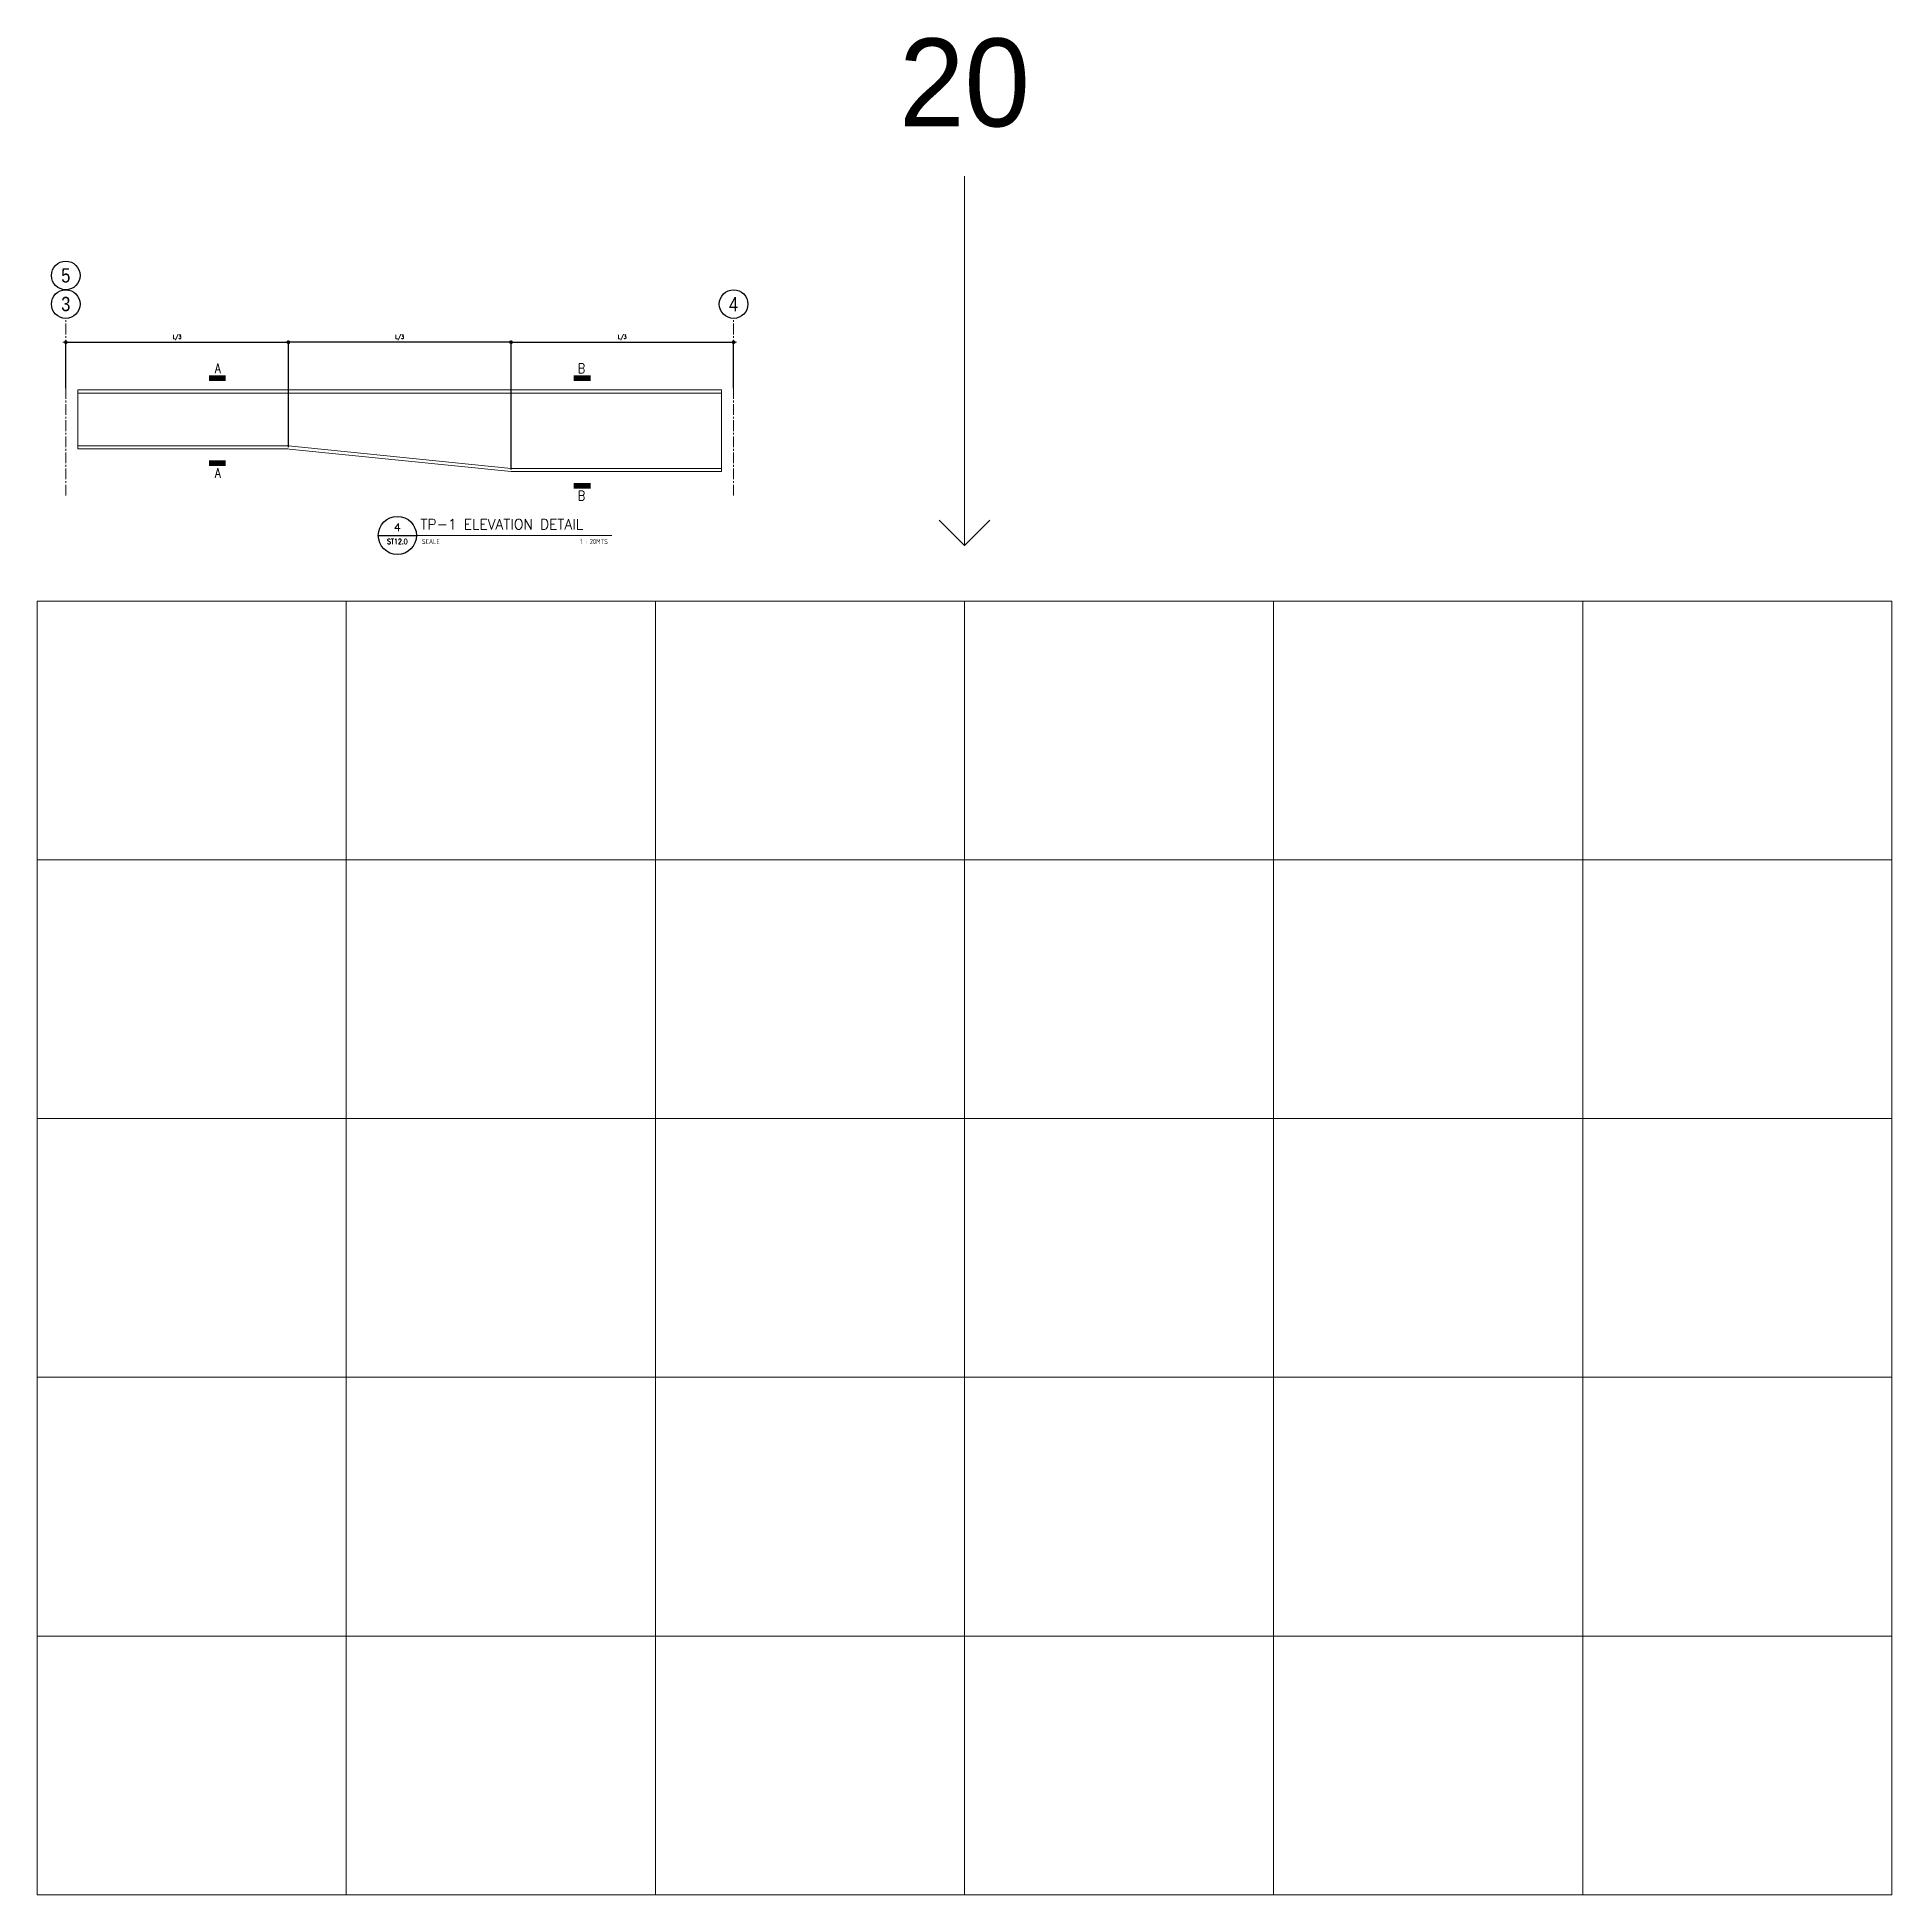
# Model space of a CAD drawing. Header units: millimetres. Extents: x 0 to 437400, y -7936 to 73710.
# Drawn here: x 29160 to 48600, y 0 to 19470 of the extents above; entities that cross this region are included whole.
import ezdxf
from ezdxf.enums import TextEntityAlignment as Align

# ---------------------------------------------------------------- set-up
doc = ezdxf.new("R2010")
doc.units = ezdxf.units.MM
doc.header["$LTSCALE"] = 10
doc.header["$MEASUREMENT"] = 0
for name, pattern in [('CENTER', [50.8, 31.75, -6.35, 6.35, -6.35]), ('CENTER2', [1.125, 0.75, -0.125, 0.125, -0.125]), ('PHANTOM2', [1.25, 0.625, -0.125, 0.125, -0.125, 0.125, -0.125])]:
    doc.linetypes.add(name, pattern=pattern)
doc.layers.add('A_LINE', color=1, linetype='Continuous')
doc.layers.add('TARGET-MAIN', color=1, linetype='Continuous')
for name, color, linetype, lineweight in [('DIM', 1, 'Continuous', 5), ('S-ANNO-DIMS', 1, 'Continuous', 5), ('S-Anno-Symb', 143, 'PHANTOM2', 13), ('S-BEAM-IDEN', 2, 'Continuous', 9), ('S_GRID LINES', 252, 'Continuous', 5), ('TEXT', 2, 'Continuous', 20)]:
    doc.layers.add(name, color=color, linetype=linetype, lineweight=lineweight)
doc.layers.add('S-DETL-GRID', color=62, linetype='Continuous', lineweight=9, plot=False)
doc.styles.add('200', font='simplex.shx', dxfattribs={"width": 0.85, "height": 40})
doc.styles.add('80', font='simplex.shx', dxfattribs={"width": 0.8, "height": 40})
doc.styles.add('ARCHITEXT', font='architxt.shx', dxfattribs={"width": 0.85})
doc.styles.add('ARIALNW', font='ARIALN.TTF')
doc.styles.add('SIMPLEX', font='SIMPLEX.shx', dxfattribs={"width": 1.1})
doc.dimstyles.new('DDIM20', dxfattribs={"dimtxt": 40, "dimasz": 0.4, "dimexe": 20, "dimexo": 20, "dimgap": 20, "dimtad": 1, "dimdec": 0, "dimrnd": 1, "dimdsep": 46, "dimtxsty": '80', "dimblk1": 'ESCADIM_ARW', "dimblk2": 'ESCADIM_ARW', "dimsah": 1, "dimcen": 50, "dimclrd": 1, "dimclre": 1, "dimclrt": 52, "dimadec": 0, "dimazin": 0, "dimtfac": 1, "dimtdec": 0, "dimtofl": 0, "dimtmove": 0, "dimatfit": 3, "dimldrblk": 'ESCADIM_ARW', "dimfxl": 1, "dimtolj": 1, "dimtzin": 0, "dimarcsym": 0})

msp = doc.modelspace()

# ---------------------------------------------------------------- texts
at = {"layer": 'DIM', "color": 3, "char_height": 100, "attachment_point": 5, "style": '200'}
for s, insert in [('\\A1;A', (31054.03648, 15998.63214)), ('\\A1;B', (34865.96352, 15998.63214)), ('\\A1;A', (31054.03648, 14901.51969)), ('\\A1;B', (34865.96352, 14664.51969))]:
    msp.add_mtext(s, dxfattribs=dict(at, insert=insert))
at = {"layer": 'S-DETL-GRID'}
msp.add_text('20', height=921.777138, dxfattribs=at).set_placement((38880, 18534.39011), align=Align.CENTER)
at = {"layer": 'TEXT', "char_height": 150.00001, "width": 943.4511231, "attachment_point": 5, "style": 'ARIALNW'}
for s, insert in [('5', (29460, 16972.11738)), ('3', (29460, 16672.11738)), ('4', (36460, 16672.11738))]:
    msp.add_mtext(s, dxfattribs=dict(at, insert=insert))

# ---------------------------------------------------------------- blocks, each defined once
blk = doc.blocks.new('ESCADIM_ARW')
at = {"color": 9}
blk.add_line((75, 0), (-75, 0), dxfattribs=at)
blk.add_circle((0, 0), 37.5, dxfattribs=at)
blk = doc.blocks.new('*D313')
at = {"layer": 'Defpoints', "color": 0, "transparency": 16777216}
for p in [(31793, 16272), (29460, 15772), (31793, 15154)]:
    blk.add_point(p, dxfattribs=at)
at = {"layer": 'S-ANNO-DIMS', "color": 1, "lineweight": -2, "transparency": 16777216}
for p, q in [((29460, 15792), (29460, 16292)), ((29460, 16272), (31793, 16272)), ((31793, 15174), (31793, 16292))]:
    blk.add_line(p, q, dxfattribs=at)
at = {"layer": 'S-ANNO-DIMS', "color": 1, "lineweight": -2, "transparency": 16777216, "xscale": 0.4, "yscale": 0.4, "zscale": 0.4, "rotation": 180}
blk.add_blockref('ESCADIM_ARW', (29460, 16272), dxfattribs=at)
at = {"layer": 'S-ANNO-DIMS', "color": 1, "lineweight": -2, "transparency": 16777216, "xscale": 0.4, "yscale": 0.4, "zscale": 0.4}
blk.add_blockref('ESCADIM_ARW', (31793, 16272), dxfattribs=at)
at = {"layer": 'S-ANNO-DIMS', "color": 52, "transparency": 16777216, "insert": (30627, 16322), "char_height": 40, "attachment_point": 5, "style": '80'}
blk.add_mtext('\\A1;L/3', dxfattribs=at)
blk = doc.blocks.new('*D314')
at = {"layer": 'Defpoints', "color": 0, "transparency": 16777216}
for p in [(31793, 16272), (31793, 15154), (34127, 14917)]:
    blk.add_point(p, dxfattribs=at)
at = {"layer": 'S-ANNO-DIMS', "color": 1, "lineweight": -2, "transparency": 16777216}
for p, q in [((31793, 15174), (31793, 16292)), ((34126, 16272), (31794, 16272)), ((34127, 14937), (34127, 16292))]:
    blk.add_line(p, q, dxfattribs=at)
at = {"layer": 'S-ANNO-DIMS', "color": 1, "lineweight": -2, "transparency": 16777216, "xscale": 0.4, "yscale": 0.4, "zscale": 0.4, "rotation": 180}
blk.add_blockref('ESCADIM_ARW', (31793, 16272), dxfattribs=at)
at = {"layer": 'S-ANNO-DIMS', "color": 1, "lineweight": -2, "transparency": 16777216, "xscale": 0.4, "yscale": 0.4, "zscale": 0.4}
blk.add_blockref('ESCADIM_ARW', (34127, 16272), dxfattribs=at)
at = {"layer": 'S-ANNO-DIMS', "color": 52, "transparency": 16777216, "insert": (32960, 16322), "char_height": 40, "attachment_point": 5, "style": '80'}
blk.add_mtext('\\A1;L/3', dxfattribs=at)
blk = doc.blocks.new('*D315')
at = {"layer": 'Defpoints', "color": 0, "transparency": 16777216}
for p in [(36460, 16272), (36460, 15772), (34127, 14917)]:
    blk.add_point(p, dxfattribs=at)
at = {"layer": 'S-ANNO-DIMS', "color": 1, "lineweight": -2, "transparency": 16777216}
for p, q in [((34127, 14937), (34127, 16292)), ((34127, 16272), (36460, 16272)), ((36460, 15792), (36460, 16292))]:
    blk.add_line(p, q, dxfattribs=at)
at = {"layer": 'S-ANNO-DIMS', "color": 1, "lineweight": -2, "transparency": 16777216, "xscale": 0.4, "yscale": 0.4, "zscale": 0.4, "rotation": 180}
blk.add_blockref('ESCADIM_ARW', (34127, 16272), dxfattribs=at)
at = {"layer": 'S-ANNO-DIMS', "color": 1, "lineweight": -2, "transparency": 16777216, "xscale": 0.4, "yscale": 0.4, "zscale": 0.4}
blk.add_blockref('ESCADIM_ARW', (36460, 16272), dxfattribs=at)
at = {"layer": 'S-ANNO-DIMS', "color": 52, "transparency": 16777216, "insert": (35293, 16322), "char_height": 40, "attachment_point": 5, "style": '80'}
blk.add_mtext('\\A1;L/3', dxfattribs=at)
blk = doc.blocks.new('TARGET-DWGLABEL')
at = {"layer": 'TARGET-MAIN'}
blk.add_line((-7.5, 0), (7.5, 0), dxfattribs=at)
blk.add_circle((0, 0), 7.5, dxfattribs=at)
at = {"layer": 'TARGET-MAIN', "color": 2, "style": 'ARCHITEXT', "width": 0.85}
blk.add_text('SCALE', height=2, dxfattribs=at).set_placement((9.66, -2.36), align=Align.MIDDLE_LEFT)
at = {"layer": 'TARGET-MAIN', "color": 4, "style": 'ARCHITEXT', "width": 0.85}
blk.add_attdef('DWG_NO.', text='', height=3, dxfattribs=at).set_placement((0, 3.17), align=Align.MIDDLE_CENTER)
at = {"layer": 'TARGET-MAIN', "color": 6, "style": 'ARCHITEXT', "width": 0.85}
blk.add_attdef('DRAWING_TITLE', text='', height=5, dxfattribs=at).set_placement((9.08, 4.41), align=Align.MIDDLE_LEFT)
at = {"layer": 'TARGET-MAIN', "color": 3, "style": 'ARCHITEXT', "width": 0.85}
blk.add_attdef('SHT_NO.', text='', height=2, dxfattribs=at).set_placement((-0.02, -2.36), align=Align.MIDDLE_CENTER)
at = {"layer": 'TARGET-MAIN', "color": 2, "style": 'ARCHITEXT', "width": 0.85}
blk.add_attdef('SCALE', text='', height=2, dxfattribs=at).set_placement((69.6, -2.36), align=Align.MIDDLE_RIGHT)

# ---------------------------------------------------------------- dimensions: what is measured, and where the dimension line sits
at = {"layer": 'S-ANNO-DIMS'}
for base, p1, p2, picture, middle in [((31793.33333, 16271.99998), (29460, 15772.11738), (31793.33333, 15154.11738), '*D313', (30626.66667, 16322.47617)), ((36460, 16271.99998), (34126.66667, 14917.11738), (36460, 15772.11738), '*D315', (35293.33333, 16322.47617))]:
    dim = msp.add_linear_dim(base=base, p1=p1, p2=p2, text='L/3', dimstyle='DDIM20', dxfattribs=at)
    dim.commit()
    dim.dimension.update_dxf_attribs({"geometry": picture, "text_midpoint": middle})
dim = msp.add_linear_dim(base=(31793.33333, 16271.99998), p1=(34126.66667, 14917.11738), p2=(31793.33333, 15154.11738), angle=180, text='L/3', dimstyle='DDIM20', dxfattribs=at)
dim.commit()
dim.dimension.update_dxf_attribs({"geometry": '*D314', "text_midpoint": (32960, 16322.47617)})

# ---------------------------------------------------------------- linework, layer by layer
for centre in [(29460, 16972.11738), (29460, 16672.11738), (36460, 16672.11738)]:
    msp.add_circle(centre, 150)
at = {"layer": 'A_LINE', "color": 1, "lineweight": 13}
msp.add_line((32735.80717, 14247.2667), (35184.19283, 14247.2667), dxfattribs=at)
at = {"layer": 'S-Anno-Symb', "linetype": 'CENTER', "ltscale": 0.5}
for points in [[(30960, 15895.33726, 0, 0, 0), (30960, 15004.11738, 58.82177, 58.82177, 0), (31136.4653, 15004.11738, 0, 0, 0)], [(34960, 15895.33726, 0, 0, 0), (34960, 14767.11738, 58.82177, 58.82177, 0), (34783.5347, 14767.11738, 0, 0, 0)]]:
    msp.add_lwpolyline(points, format="xyseb", dxfattribs=at)
at = {"layer": 'S-Anno-Symb', "linetype": 'CENTER'}
for points in [[(30960, 15895.33726, 58.82177, 58.82177, 0), (31136.4653, 15895.33726, 0, 0, 0)], [(34960, 15895.33726, 58.82177, 58.82177, 0), (34783.5347, 15895.33726, 0, 0, 0)]]:
    msp.add_lwpolyline(points, format="xyseb", dxfattribs=at)
at = {"layer": 'S-BEAM-IDEN'}
for p, q in [((29587.1255, 15772.11738), (36332.8745, 15772.11738)), ((29587.1255, 15154.11738), (29587.1255, 15772.11738)), ((36332.8745, 15772.11738), (36332.8745, 14917.11738)), ((29587.1255, 15740.11738), (36332.8745, 15740.11738)), ((29587.1255, 15186.11738), (31794.59537, 15186.11738)), ((29587.1255, 15154.11738), (31793.33333, 15154.11738)), ((31794.59537, 15186.11738), (34127.9287, 14949.11738)), ((31802.65124, 15153.38126), (34126.66667, 14917.11738)), ((34126.66667, 14917.11738), (36332.8745, 14917.11738)), ((34127.9287, 14949.11738), (36332.8745, 14949.11738))]:
    msp.add_line(p, q, dxfattribs=at)
at = {"layer": 'S-DETL-GRID'}
for p, q in [((32400, 13559.99998), (32400, 0)), ((35640, 13559.99998), (35640, 0)), ((38880, 13559.99998), (38880, 0)), ((42120, 13559.99998), (42120, 0)), ((45360, 13559.99998), (45360, 0)), ((48600, 10847.99998), (29160, 10847.99998)), ((48600, 8135.99999), (29160, 8135.99999)), ((48600, 5423.99999), (29160, 5423.99999)), ((48600, 2712), (29160, 2712))]:
    msp.add_line(p, q, dxfattribs=at)
for points in [[(38880, 18014.37436), (38880, 14142.25419), (38613.20989, 14409.0443)], [(38880, 18014.37436), (38880, 14142.25419), (39146.79011, 14409.0443)]]:
    msp.add_lwpolyline(points, dxfattribs=at)
at = {"layer": 'S-DETL-GRID', "color": 252}
msp.add_lwpolyline([(29160, 13559.99998), (48600, 13559.99998), (48600, 0), (29160, 0)], close=True, dxfattribs=at)
at = {"layer": 'S_GRID LINES', "linetype": 'CENTER2', "ltscale": 15}
for p, q in [((29460, 14667.11738), (29460, 16522.11738)), ((36460, 14667.11738), (36460, 16522.11738))]:
    msp.add_line(p, q, dxfattribs=at)

# ---------------------------------------------------------------- block references
at = {"layer": 'TARGET-MAIN', "color": 1, "lineweight": 13}
ref = msp.add_blockref('TARGET-DWGLABEL', (32935.80717, 14247.2667), dxfattribs=dict(at, xscale=26.66666666666666, yscale=26.66666666666666, zscale=26.66666666666666))
ref.add_attrib('DWG_NO.', '4', dxfattribs={"color": 4, "height": 80, "style": 'SIMPLEX', "width": 1.1}).set_placement((32935.80717, 14331.89067), align=Align.MIDDLE_CENTER)
ref.add_attrib('SHT_NO.', 'ST12.0', dxfattribs={"color": 3, "height": 53.333333, "style": 'SIMPLEX', "width": 0.8}).set_placement((32935.39966, 14184.46047), align=Align.MIDDLE_CENTER)
ref.add_attrib('DRAWING_TITLE', 'TP-1 ELEVATION DETAIL', dxfattribs={"color": 5, "height": 106.6666667, "style": 'SIMPLEX'}).set_placement((33177.9147, 14364.77643), align=Align.MIDDLE_LEFT)
ref.add_attrib('SCALE', '1 : 20MTS', dxfattribs={"color": 2, "height": 53.333333, "style": 'ARCHITEXT', "width": 0.85}).set_placement((35142.06285, 14184.46047), align=Align.MIDDLE_RIGHT)

msp.set_redraw_order([(e.dxf.handle, doc.entitydb.next_handle()) for e in msp.query("TEXT MTEXT ATTDEF DIMENSION ARC_DIMENSION")])  # texts and dimensions are drawn at this point

doc.saveas('drawing.dxf')
